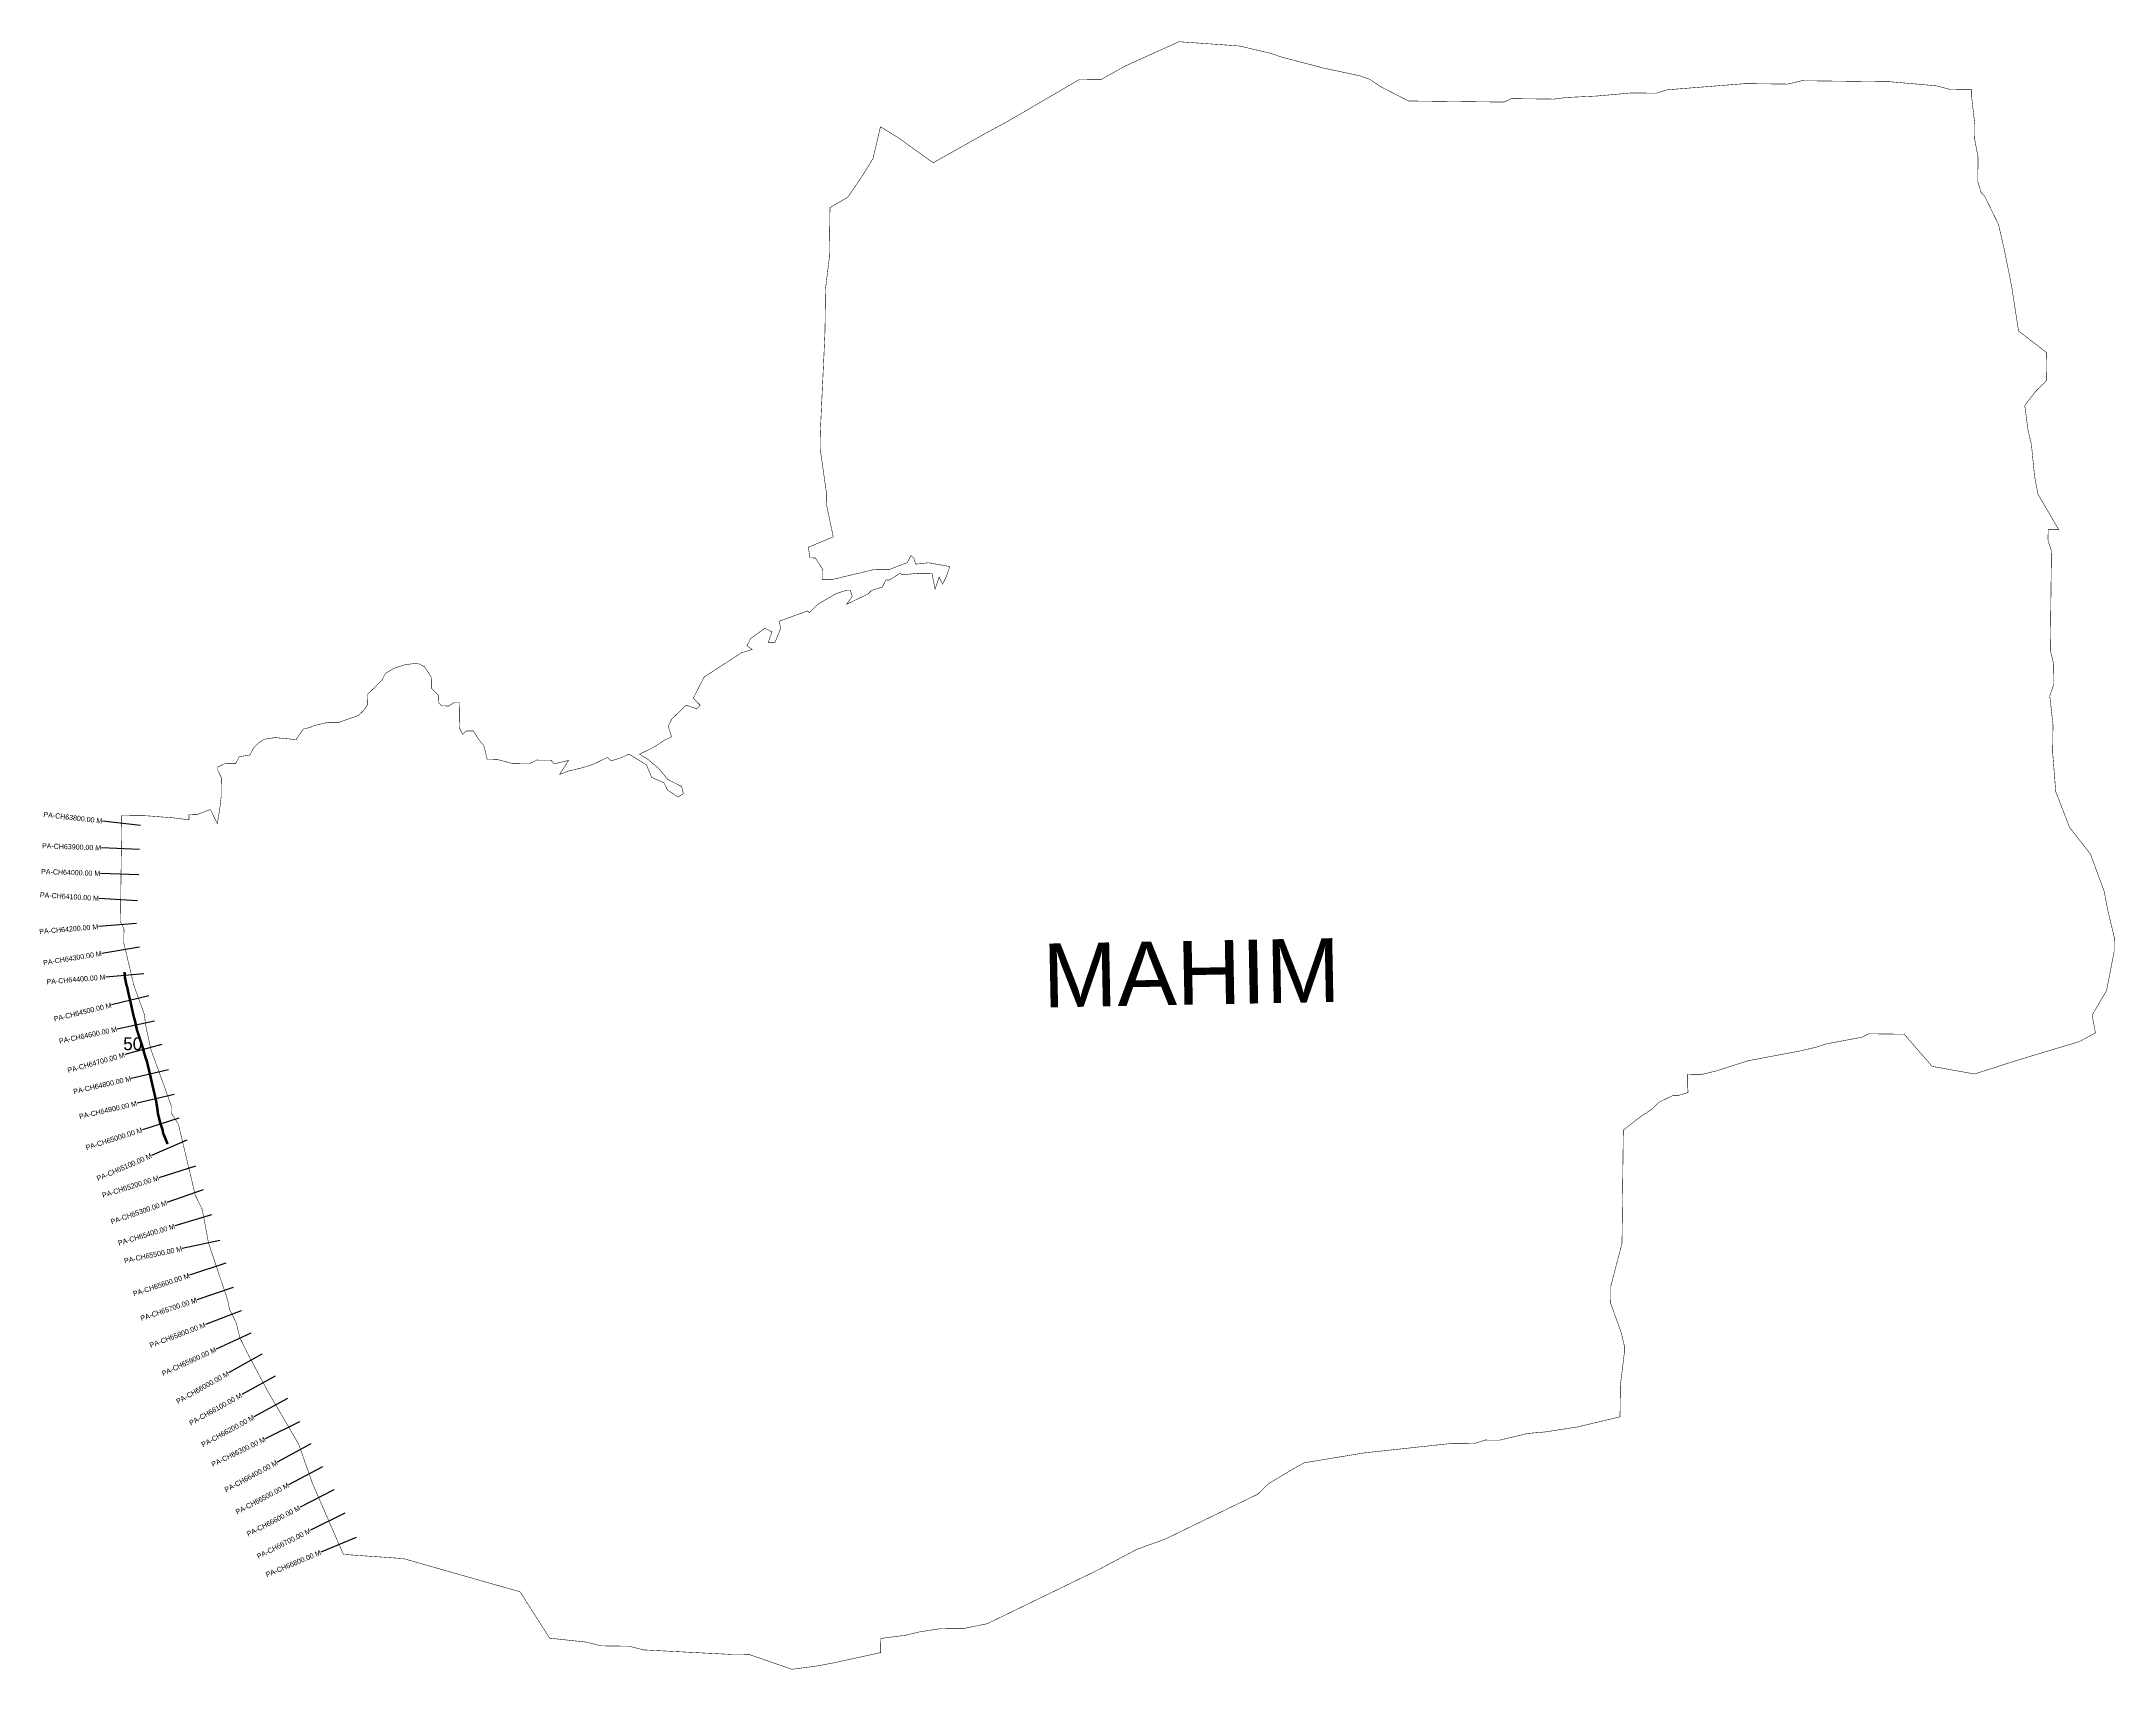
# Model space of a CAD drawing. Header units: metres. Extents: x 259708 to 267836, y 2171872 to 2178259.
import ezdxf
from ezdxf.enums import TextEntityAlignment as Align

# ---------------------------------------------------------------- set-up
doc = ezdxf.new("R2010")
doc.units = ezdxf.units.M
for name, color, linetype in [('ARTIFICIALLY PROTECTED', 4, 'Continuous'), ('CS', 134, 'Continuous'), ('CSMark', 6, 'Continuous'), ('VILLAGE NAME', 250, 'Continuous')]:
    doc.layers.add(name, color=color, linetype=linetype)

msp = doc.modelspace()

# ---------------------------------------------------------------- linework, layer by layer
at = {"color": 6, "const_width": 2}
msp.add_lwpolyline([(260022.3, 2175222.3), (260119.5, 2175221.2), (260223.6, 2175213.1), (260286, 2175205.4), (260286.2, 2175226.2), (260320, 2175227), (260369.8, 2175246.1), (260396.9, 2175190.2), (260406.1, 2175243), (260412, 2175294.2), (260412.9, 2175370.6), (260399.3, 2175398.5), (260399.5, 2175412.4), (260427.4, 2175426), (260469.1, 2175425.5), (260483.3, 2175453.1), (260525, 2175459.6), (260539.2, 2175487.2), (260560.3, 2175507.8), (260581.3, 2175521.4), (260623, 2175527.9), (260706.2, 2175520), (260734.5, 2175561.3), (260759.7, 2175567.4), (260776.3, 2175574.7), (260832, 2175588), (260873.7, 2175587.5), (260950.3, 2175614.4), (260971.4, 2175635), (260985.5, 2175655.7), (260986, 2175697.3), (261042.2, 2175752.2), (261056.4, 2175779.8), (261091.4, 2175800.3), (261133.2, 2175813.7), (261181.9, 2175820), (261209.5, 2175805.8), (261236.8, 2175763.9), (261236.3, 2175722.2), (261263.7, 2175694.1), (261263.4, 2175666.3), (261277.1, 2175652.3), (261304.9, 2175652), (261325.9, 2175665.6), (261346.7, 2175665.4), (261345.6, 2175568.2), (261353.4, 2175552.2), (261359.2, 2175540.3), (261373.2, 2175554), (261401, 2175553.7), (261428.3, 2175511.7), (261442, 2175497.6), (261455.3, 2175441.9), (261496.9, 2175441.4), (261552.3, 2175426.9), (261621.7, 2175426.1), (261649.7, 2175439.7), (261705.2, 2175439.1), (261718.9, 2175425), (261774.6, 2175438.3), (261739.3, 2175383.1), (261774.1, 2175396.6), (261829.9, 2175409.9), (261871.7, 2175423.3), (261927.5, 2175450.4), (261941.3, 2175436.3), (261983.1, 2175449.8), (262011, 2175463.3), (262079.9, 2175420.9), (262100.2, 2175372), (262148.6, 2175350.6), (262162.2, 2175322.7), (262203.5, 2175294.5), (262224.5, 2175308.1), (262217.9, 2175336), (262162.7, 2175364.3), (262128.4, 2175406.4), (262087.1, 2175441.6), (262052.7, 2175462.8), (262108.5, 2175490), (262150.5, 2175517.3), (262178.4, 2175530.8), (262165, 2175572.7), (262179.2, 2175600.3), (262235.4, 2175655.2), (262276.9, 2175640.8), (262291, 2175654.5), (262263.5, 2175682.6), (262306.1, 2175765.5), (262453, 2175861), (262494.8, 2175873.4), (262474.2, 2175888.5), (262488.4, 2175916.1), (262544.4, 2175957.1), (262572, 2175942.9), (262557.7, 2175901.5), (262583.8, 2175901.4), (262606.3, 2175956.4), (262600.3, 2175984.3), (262711.8, 2176024.7), (262718.7, 2176017.6), (262753, 2176051.2), (262753.8, 2176052), (262823.7, 2176092.8), (262865.5, 2176106.2), (262879.4, 2176106), (262886.5, 2176081.4), (262864.9, 2176050.7), (262948.7, 2176091.4), (262962.7, 2176105.1), (263004.6, 2176118.5), (263018.8, 2176146.1), (263032.6, 2176145.9), (263074.6, 2176173.2), (263081.5, 2176166.2), (263144, 2176172.4), (263199.6, 2176171.8), (263211.5, 2176109.9), (263227.2, 2176157.6), (263240.8, 2176129.7), (263255, 2176157.3), (263269.3, 2176198.8), (263186.2, 2176213.6), (263134.7, 2176208.1), (263130.8, 2176228.2), (263117.1, 2176242.2), (263102.9, 2176214.6), (263033.1, 2176187.6), (262977.6, 2176188.3), (262810.5, 2176148.5), (262768.8, 2176149), (262769.3, 2176190.7), (262742, 2176232.6), (262721.2, 2176232.9), (262714.7, 2176274.6), (262812.4, 2176315.2), (262786.1, 2176440.4), (262786.5, 2176482.1), (262760.8, 2176662.9), (262761.6, 2176725.4), (262775.3, 2177016.9), (262780, 2177121), (262781.3, 2177238.3), (262781.9, 2177287.6), (262797.2, 2177412.4), (262799.5, 2177606.8), (262869.4, 2177647.7), (262897.6, 2177689), (262925.9, 2177730.4), (262968.3, 2177799.3), (262997.5, 2177924), (263066.5, 2177881.5), (263204.2, 2177782.7), (263403.4, 2177895), (263497.7, 2177946), (263602.6, 2178007.3), (263690, 2178058.4), (263777.4, 2178109.5), (263860.7, 2178108.5), (263958.5, 2178162.9), (264167.9, 2178257.7), (264403.8, 2178241.1), (264528.5, 2178211.9), (264570, 2178197.5), (264653, 2178175.7), (264736.1, 2178154), (264874.6, 2178124.6), (264916.1, 2178110.2), (264957.5, 2178082), (265067.9, 2178025.2), (265442.8, 2178020.9), (265470.8, 2178034.4), (265637.4, 2178032.5), (265686.1, 2178038.9), (265804.2, 2178044.5), (265943.2, 2178056.8), (266040.4, 2178055.7), (266082.2, 2178069), (266388, 2178093.3), (266554.6, 2178091.4), (266610.4, 2178104.6), (266957.5, 2178100.6), (267137.9, 2178084.7), (267193.2, 2178070.2), (267276.5, 2178069.2), (267276.2, 2178041.5), (267288.9, 2177930.2), (267288.2, 2177874.7), (267301.3, 2177805.1), (267300.2, 2177707.9), (267313.6, 2177666.1), (267327.3, 2177652), (267381.6, 2177540.3), (267404.7, 2177439.3), (267424.4, 2177341.9), (267434.3, 2177289.7), (267447.2, 2177206.2), (267460.1, 2177122.8), (267570.3, 2177038.1), (267569, 2176927.1), (267526.8, 2176885.9), (267505.7, 2176858.4), (267484.5, 2176830.8), (267497.3, 2176733.5), (267510.5, 2176677.8), (267523, 2176552.7), (267536.1, 2176483.1), (267617.8, 2176343.2), (267576.1, 2176343.7), (267575.7, 2176302.1), (267589.1, 2176260.2), (267584.6, 2175871.5), (267597.9, 2175815.7), (267596.9, 2175732.4), (267582.5, 2175690.9), (267595.1, 2175579.7), (267593.9, 2175468.6), (267606, 2175315.7), (267659.9, 2175176.2), (267742, 2175071.1), (267795.9, 2174924.7), (267809, 2174855.1), (267835.5, 2174743.7), (267834.8, 2174688.1), (267820.1, 2174611.9), (267805.3, 2174535.7), (267748.7, 2174439.1), (267761.7, 2174369.5), (267698.9, 2174335.5), (267455, 2174262), (267287.7, 2174208.3), (267121.4, 2174238), (267011.8, 2174364.3), (266872.9, 2174365.9), (266845, 2174352.3), (266705.8, 2174326.1), (266664, 2174312.7), (266601.5, 2174298.2), (266399.5, 2174260.2), (266274.1, 2174220), (266218.4, 2174206.7), (266162.8, 2174207.4), (266162.3, 2174165.7), (266164.3, 2174135.8), (266127.2, 2174124.5), (266106.3, 2174124.7), (266050.5, 2174097.6), (266022.4, 2174070.1), (265980.4, 2174042.8), (265910.3, 2173988.1), (265905.2, 2173543.7), (265861.7, 2173377.6), (265860.9, 2173308.2), (265901.2, 2173196.6), (265914.5, 2173140.9), (265914.2, 2173113.1), (265898.9, 2172988.3), (265897.4, 2172863.3), (265730.3, 2172823.6), (265605.1, 2172804.2), (265535.6, 2172798.1), (265424.2, 2172771.6), (265368.6, 2172772.2), (265326.8, 2172758.8), (265243.5, 2172759.7), (264895.9, 2172722.1), (264659.3, 2172683.1), (264610.4, 2172655.9), (264519.6, 2172601.4), (264477.4, 2172560.2), (264114.3, 2172383.9), (264002.7, 2172343.5), (263849, 2172261.9), (263667.5, 2172173.8), (263485.9, 2172085.6), (263443.1, 2172064.8), (263416.1, 2172051.7), (263318.7, 2172032), (263235.4, 2172032.9), (263151.9, 2172020), (263096.2, 2172006.7), (263047.5, 2172000.3), (262998.8, 2171993.9), (262998.2, 2171938.4), (262907.7, 2171918.6), (262836.1, 2171903), (262817.2, 2171898.8), (262747.6, 2171885.8), (262650.2, 2171873), (262484.2, 2171930.5), (262414.8, 2171931.2), (262067.8, 2171949.1), (262012.5, 2171963.6), (261901.4, 2171964.9), (261846, 2171979.4), (261700.3, 2171995), (261584.4, 2172176.9), (261127.6, 2172307.1), (260891.7, 2172323.7), (260769.9, 2172602.9), (260716.1, 2172756.2), (260593.6, 2172965.9), (260512, 2173119.7), (260484.9, 2173175.5), (260471.6, 2173231.2), (260444.5, 2173287.1), (260437.9, 2173321.9), (260423.3, 2173364.7), (260362.7, 2173545.2), (260337.9, 2173677.2), (260316.7, 2173720.7), (260310.7, 2173733), (260244.5, 2174011.5), (260217.2, 2174053.5), (260217.5, 2174081.3), (260171.5, 2174208.5), (260136.8, 2174304.4), (260117, 2174394.9), (260110.6, 2174443.6), (260070.2, 2174555.1), (260040.7, 2174679.4), (260030.5, 2174722.3), (260031.1, 2174777.8), (260017.5, 2174805.7), (260019.4, 2174971.1), (260021.7, 2175168.3), (260022.3, 2175222.3)], dxfattribs=at)
at = {"layer": 'ARTIFICIALLY PROTECTED', "const_width": 10, "flags": 128}
msp.add_lwpolyline([(260033.2, 2174608.2), (260035.1, 2174584.8), (260036.1, 2174579.3), (260038.2, 2174571.8), (260039, 2174564.9), (260044.9, 2174544.1), (260051.2, 2174513.6), (260059, 2174481.9), (260061.8, 2174467.8), (260068.3, 2174438.1), (260075.2, 2174413), (260081.9, 2174380.9), (260087.6, 2174364.4), (260091.4, 2174353.3), (260103.9, 2174314.4), (260115.3, 2174273.3), (260120.4, 2174260.6), (260129.9, 2174221.1), (260144.5, 2174157.2), (260157.4, 2174102.2), (260162.9, 2174065.5), (260164.8, 2174049.5), (260169.1, 2174033.8), (260172.1, 2174021.1), (260176.6, 2174007.1), (260180.6, 2173995.5), (260182.7, 2173988.9), (260185, 2173974.1), (260190.8, 2173962.2), (260202.1, 2173933.1)], dxfattribs=at)
at = {"layer": 'CS'}
for p, q in [((260095.9, 2175183.6), (259946.9, 2175200.6)), ((260092.4, 2175089.5), (259942.5, 2175095.1)), ((260089, 2174989.8), (259939.1, 2174994.9)), ((260083.7, 2174887.9), (259933.9, 2174897.1)), ((260080.4, 2174798.9), (259931, 2174786.4)), ((260092.2, 2174705.5), (259944.2, 2174681.5)), ((260109, 2174601), (259959.5, 2174588.7)), ((260128.1, 2174515.2), (259982.4, 2174479.3)), ((260151.3, 2174415.3), (260004.5, 2174384.5)), ((260179, 2174324.3), (260034.5, 2174284.2)), ((260206, 2174224.7), (260059.8, 2174191.1)), ((260228.5, 2174127.4), (260082.4, 2174093.4)), ((260246.3, 2174035.4), (260103.4, 2173989.7)), ((260277.2, 2173948.4), (260139.4, 2173889.1)), ((260311.4, 2173846.4), (260168.3, 2173801.5)), ((260341.4, 2173753.4), (260199.7, 2173704.2)), ((260374.5, 2173656.1), (260231, 2173612.3)), ((260406.4, 2173554.5), (260259.7, 2173523.4)), ((260430.5, 2173466.3), (260288.3, 2173418.8)), ((260459.3, 2173370.7), (260317.2, 2173322.9)), ((260490.5, 2173278.8), (260350.2, 2173225.5)), ((260528.7, 2173192), (260392.4, 2173129.2)), ((260572.2, 2173108.7), (260441.3, 2173035.5)), ((260623.8, 2173023.2), (260492.7, 2172950.4)), ((260672.8, 2172935.3), (260541, 2172863.6)), ((260719.8, 2172843.3), (260585, 2172777.6)), ((260764.1, 2172757), (260632, 2172685.9)), ((260809.1, 2172667.1), (260676.4, 2172597.1)), ((260854.7, 2172577.2), (260721.4, 2172508.6)), ((260896.6, 2172485.5), (260762.4, 2172418.5)), ((260941.5, 2172390.6), (260803.1, 2172332.8))]:
    msp.add_line(p, q, dxfattribs=at)

# ---------------------------------------------------------------- texts
at = {"insert": (260028.3, 2174351.8), "char_height": 50, "attachment_point": 1}
msp.add_mtext_dynamic_manual_height_columns('50', width=84.374, gutter_width=1, heights=[0], dxfattribs=at)
at = {"layer": 'CSMark'}
for s, rotation, p in [('PA-CH63800.00 M', 353.50413, (259945.9, 2175200.7)), ('PA-CH63900.00 M', 357.86352, (259941.5, 2175095.1)), ('PA-CH64000.00 M', 358.07391, (259938.1, 2174994.9)), ('PA-CH64100.00 M', 356.48858, (259932.9, 2174897.1)), ('PA-CH64200.00 M', 4.78807, (259930, 2174786.3)), ('PA-CH64300.00 M', 9.21752, (259943.2, 2174681.3)), ('PA-CH64400.00 M', 4.6694, (259958.5, 2174588.7)), ('PA-CH64500.00 M', 13.84592, (259981.5, 2174479.1)), ('PA-CH64600.00 M', 11.84323, (260003.6, 2174384.3)), ('PA-CH64700.00 M', 15.53073, (260033.5, 2174283.9)), ('PA-CH64800.00 M', 12.95014, (260058.8, 2174190.8)), ('PA-CH64900.00 M', 13.10024, (260081.4, 2174093.2)), ('PA-CH65000.00 M', 17.74793, (260102.5, 2173989.4)), ('PA-CH65100.00 M', 23.26146, (260138.5, 2173888.7)), ('PA-CH65200.00 M', 17.42201, (260167.4, 2173801.2)), ('PA-CH65300.00 M', 19.16361, (260198.8, 2173703.9)), ('PA-CH65400.00 M', 16.98852, (260230.1, 2173612)), ('PA-CH65500.00 M', 11.96313, (260258.7, 2173523.2)), ('PA-CH65600.00 M', 18.48028, (260287.3, 2173418.5)), ('PA-CH65700.00 M', 18.5922, (260316.2, 2173322.6)), ('PA-CH65800.00 M', 20.78181, (260349.3, 2173225.2)), ('PA-CH65900.00 M', 24.74138, (260391.5, 2173128.8)), ('PA-CH66000.00 M', 29.18927, (260440.4, 2173035)), ('PA-CH66100.00 M', 29.04687, (260491.8, 2172949.9)), ('PA-CH66200.00 M', 28.54217, (260540.2, 2172863.1)), ('PA-CH66300.00 M', 25.98029, (260584.1, 2172777.1)), ('PA-CH66400.00 M', 28.32688, (260631.2, 2172685.4)), ('PA-CH66500.00 M', 27.81883, (260675.6, 2172596.6)), ('PA-CH66600.00 M', 27.24111, (260720.5, 2172508.1)), ('PA-CH66700.00 M', 26.522, (260761.5, 2172418.1)), ('PA-CH66800.00 M', 22.64977, (260802.2, 2172332.4))]:
    msp.add_text(s, height=20, rotation=rotation, dxfattribs=at).set_placement(p, align=Align.MIDDLE_RIGHT)
at = {"layer": 'VILLAGE NAME', "insert": (263631.4, 2174719.3), "char_height": 250.513, "attachment_point": 1, "rotation": 1.10283}
msp.add_mtext_dynamic_manual_height_columns('{\\fArial|b0|i0|c0|p34;MAHIM}', width=1674.558, gutter_width=1252.6, heights=[0], dxfattribs=at)

doc.saveas('drawing.dxf')
